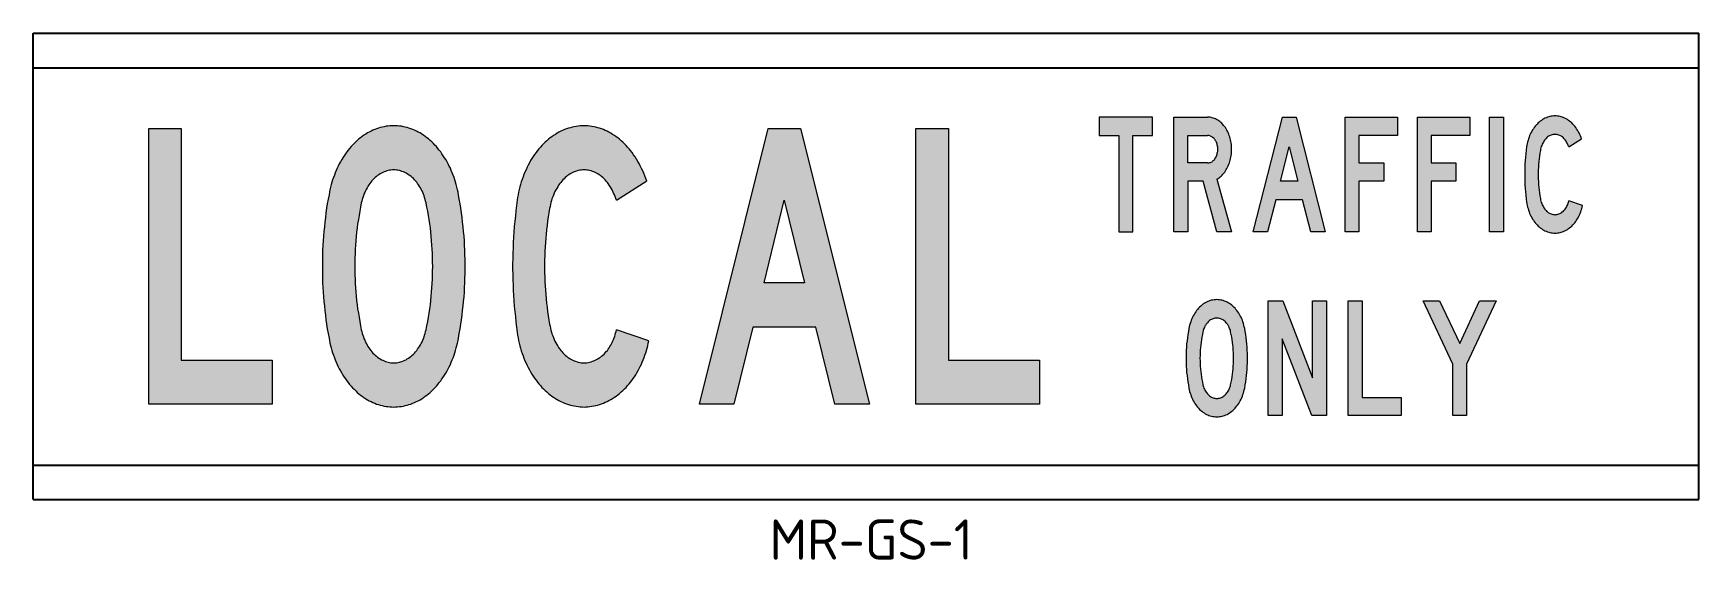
# Model space of a CAD drawing. Extents: x 117 to 262, y -140 to -95.
import ezdxf

# ---------------------------------------------------------------- set-up
doc = ezdxf.new("R2010")
doc.units = 0
doc.header["$LTSCALE"] = 12
doc.header["$MEASUREMENT"] = 0
doc.layers.get('0').update_dxf_attribs({"linetype": 'CONTINUOUS'})
doc.layers.add('L25', color=1, linetype='CONTINUOUS')
doc.layers.add('T50', color=7, linetype='CONTINUOUS')
doc.styles.add('ISO', font='ISO3098B')

msp = doc.modelspace()

# ---------------------------------------------------------------- texts
at = {"layer": 'T50', "style": 'ISO'}
msp.add_text('MR-GS-1', height=3.5, dxfattribs=at).set_placement((180.87, -140.41))

# ---------------------------------------------------------------- hatches: boundary and pattern name
at = {"layer": 'L25'}
h = msp.add_hatch(color=256, dxfattribs=at)
h.paths.add_polyline_path([(237.76, -117.87), (239.2, -117.87), (240.95, -121.58), (242.69, -117.87), (244.13, -117.87), (241.55, -123.38), (241.55, -127.87), (240.34, -127.87), (240.34, -123.38)])
h.paths.add_polyline_path([(231.24, -117.87), (232.46, -117.87), (232.46, -126.28), (235.87, -126.28), (235.87, -127.87), (231.24, -127.87)])
h.paths.add_polyline_path([(224.27, -117.87), (225.56, -117.87), (228.14, -124.57), (228.14, -117.87), (229.35, -117.87), (229.35, -127.87), (228.07, -127.87), (225.49, -121.17), (225.49, -127.87), (224.27, -127.87)])
h.paths.add_polyline_path([(243.56, -101.88), (244.76, -101.88), (244.76, -111.87), (243.56, -111.87)])
h.paths.add_polyline_path([(237.27, -101.88), (241.83, -101.88), (241.83, -103.48), (238.47, -103.48), (238.47, -105.87), (240.63, -105.87), (240.63, -107.47), (238.47, -107.47), (238.47, -111.87), (237.27, -111.87)])
h.paths.add_polyline_path([(230.97, -101.88), (235.54, -101.88), (235.54, -103.48), (232.17, -103.48), (232.17, -105.87), (234.34, -105.87), (234.34, -107.47), (232.17, -107.47), (232.17, -111.87), (230.97, -111.87)])
h.paths.add_polyline_path([(226.86, -107.47), (225.36, -107.47), (226.11, -104.48)], flags=16)
h.paths.add_polyline_path([(222.96, -111.87), (225.51, -101.88), (226.7, -101.88), (229.25, -111.87), (227.98, -111.87), (227.27, -109.08), (224.94, -109.08), (224.23, -111.87)])
h.paths.add_polyline_path([(209.56, -101.88), (209.56, -103.48), (211.28, -103.48), (211.28, -111.87), (212.48, -111.87), (212.48, -103.48), (214.2, -103.48), (214.2, -101.88)])
h.paths.add_polyline_path([(193.61, -102.88), (196.43, -102.88), (196.43, -123.04), (204.36, -123.04), (204.36, -126.87), (193.61, -126.87)])
h.paths.add_polyline_path([(183.91, -116.31), (180.39, -116.31), (182.15, -109.11)], flags=16)
h.paths.add_polyline_path([(174.75, -126.87), (180.75, -102.88), (183.56, -102.88), (189.56, -126.87), (186.56, -126.87), (184.89, -120.16), (179.42, -120.16), (177.75, -126.87)])
h.paths.add_polyline_path([(126.82, -102.88), (129.64, -102.88), (129.64, -123.04), (137.57, -123.04), (137.57, -126.87), (126.82, -126.87)])
h.paths.add_polyline_path([(219.81, -119.37), (219.72, -119.38), (219.64, -119.39), (219.56, -119.41), (219.48, -119.43), (219.4, -119.46), (219.33, -119.5), (219.25, -119.54), (219.18, -119.59), (219.11, -119.65), (219.04, -119.71), (218.98, -119.78), (218.93, -119.85), (218.87, -119.92), (218.81, -120.01), (218.77, -120.09), (218.72, -120.19), (218.68, -120.28), (218.65, -120.37), (218.61, -120.47), (218.59, -120.58), (218.55, -120.8), (218.5, -121.03), (218.47, -121.25), (218.43, -121.49), (218.4, -121.71), (218.38, -121.95), (218.36, -122.18), (218.35, -122.41), (218.35, -122.64), (218.34, -122.88), (218.35, -123.11), (218.35, -123.34), (218.36, -123.57), (218.38, -123.81), (218.4, -124.03), (218.43, -124.27), (218.47, -124.49), (218.5, -124.72), (218.55, -124.95), (218.59, -125.18), (218.61, -125.28), (218.65, -125.37), (218.68, -125.47), (218.72, -125.57), (218.77, -125.66), (218.81, -125.74), (218.87, -125.82), (218.93, -125.9), (218.98, -125.97), (219.04, -126.04), (219.11, -126.1), (219.18, -126.16), (219.25, -126.21), (219.33, -126.25), (219.4, -126.29), (219.48, -126.32), (219.56, -126.34), (219.64, -126.36), (219.72, -126.37), (219.81, -126.37), (219.88, -126.37), (219.96, -126.36), (220.04, -126.34), (220.12, -126.32), (220.2, -126.29), (220.28, -126.25), (220.35, -126.21), (220.42, -126.16), (220.49, -126.1), (220.56, -126.04), (220.62, -125.97), (220.69, -125.9), (220.74, -125.82), (220.79, -125.74), (220.84, -125.66), (220.88, -125.57), (220.92, -125.47), (220.96, -125.37), (220.99, -125.28), (221.01, -125.18), (221.06, -124.95), (221.11, -124.72), (221.14, -124.49), (221.17, -124.27), (221.2, -124.03), (221.22, -123.81), (221.24, -123.57), (221.25, -123.34), (221.26, -123.11), (221.26, -122.88), (221.26, -122.64), (221.25, -122.41), (221.24, -122.18), (221.22, -121.95), (221.2, -121.71), (221.17, -121.49), (221.14, -121.25), (221.11, -121.03), (221.06, -120.8), (221.01, -120.58), (220.99, -120.47), (220.96, -120.37), (220.92, -120.28), (220.88, -120.19), (220.84, -120.09), (220.79, -120.01), (220.74, -119.92), (220.69, -119.85), (220.62, -119.78), (220.56, -119.71), (220.49, -119.65), (220.42, -119.59), (220.35, -119.54), (220.28, -119.5), (220.2, -119.46), (220.12, -119.43), (220.04, -119.41), (219.96, -119.39), (219.88, -119.38)], flags=16)
h.paths.add_polyline_path([(219.81, -117.77), (219.69, -117.78), (219.57, -117.79), (219.46, -117.81), (219.35, -117.83), (219.24, -117.86), (219.12, -117.9), (219.02, -117.94), (218.91, -117.99), (218.8, -118.04), (218.7, -118.11), (218.6, -118.18), (218.5, -118.26), (218.4, -118.34), (218.31, -118.43), (218.22, -118.52), (218.13, -118.62), (218.05, -118.72), (217.97, -118.83), (217.89, -118.94), (217.82, -119.06), (217.75, -119.18), (217.69, -119.31), (217.63, -119.44), (217.57, -119.57), (217.53, -119.7), (217.48, -119.84), (217.44, -119.99), (217.41, -120.13), (217.38, -120.28), (217.33, -120.54), (217.28, -120.82), (217.25, -121.09), (217.21, -121.36), (217.18, -121.63), (217.17, -121.91), (217.15, -122.18), (217.14, -122.46), (217.13, -122.73), (217.13, -123.01), (217.14, -123.29), (217.15, -123.56), (217.17, -123.84), (217.18, -124.11), (217.21, -124.39), (217.25, -124.66), (217.28, -124.94), (217.33, -125.2), (217.38, -125.48), (217.41, -125.62), (217.44, -125.77), (217.48, -125.91), (217.53, -126.04), (217.57, -126.18), (217.63, -126.31), (217.69, -126.44), (217.75, -126.57), (217.82, -126.69), (217.89, -126.81), (217.97, -126.92), (218.05, -127.03), (218.13, -127.13), (218.22, -127.23), (218.31, -127.33), (218.4, -127.41), (218.5, -127.49), (218.6, -127.57), (218.7, -127.64), (218.8, -127.7), (218.91, -127.76), (219.02, -127.81), (219.12, -127.86), (219.24, -127.89), (219.35, -127.92), (219.46, -127.95), (219.57, -127.96), (219.69, -127.97), (219.81, -127.97), (219.92, -127.97), (220.03, -127.96), (220.15, -127.95), (220.26, -127.92), (220.37, -127.89), (220.48, -127.86), (220.59, -127.81), (220.7, -127.76), (220.8, -127.7), (220.91, -127.64), (221.01, -127.57), (221.11, -127.49), (221.2, -127.41), (221.3, -127.33), (221.39, -127.23), (221.47, -127.13), (221.56, -127.03), (221.64, -126.92), (221.71, -126.81), (221.79, -126.69), (221.85, -126.57), (221.92, -126.44), (221.97, -126.31), (222.03, -126.18), (222.08, -126.04), (222.12, -125.91), (222.16, -125.77), (222.2, -125.62), (222.23, -125.48), (222.28, -125.2), (222.32, -124.94), (222.36, -124.66), (222.39, -124.39), (222.42, -124.11), (222.44, -123.84), (222.46, -123.56), (222.47, -123.29), (222.47, -123.01), (222.47, -122.73), (222.47, -122.46), (222.46, -122.18), (222.44, -121.91), (222.42, -121.63), (222.39, -121.36), (222.36, -121.09), (222.32, -120.82), (222.28, -120.54), (222.23, -120.28), (222.2, -120.13), (222.16, -119.99), (222.12, -119.84), (222.08, -119.7), (222.03, -119.57), (221.97, -119.44), (221.92, -119.31), (221.85, -119.18), (221.79, -119.06), (221.71, -118.94), (221.64, -118.83), (221.56, -118.72), (221.47, -118.62), (221.39, -118.52), (221.3, -118.43), (221.2, -118.34), (221.11, -118.26), (221.01, -118.18), (220.91, -118.11), (220.8, -118.04), (220.7, -117.99), (220.59, -117.94), (220.48, -117.9), (220.37, -117.86), (220.26, -117.83), (220.15, -117.81), (220.03, -117.79), (219.92, -117.78)])
h.paths.add_polyline_path([(249.25, -101.77), (249.14, -101.78), (249.03, -101.79), (248.91, -101.8), (248.8, -101.83), (248.7, -101.86), (248.59, -101.89), (248.48, -101.93), (248.37, -101.98), (248.27, -102.04), (248.17, -102.1), (248.07, -102.16), (247.97, -102.23), (247.88, -102.31), (247.78, -102.39), (247.7, -102.48), (247.61, -102.57), (247.53, -102.68), (247.45, -102.78), (247.37, -102.89), (247.29, -103), (247.23, -103.12), (247.16, -103.24), (247.1, -103.37), (247.04, -103.49), (246.99, -103.63), (246.95, -103.77), (246.9, -103.9), (246.86, -104.05), (246.83, -104.19), (246.8, -104.33), (246.78, -104.48), (246.74, -104.77), (246.7, -105.07), (246.68, -105.37), (246.65, -105.67), (246.63, -105.97), (246.62, -106.27), (246.61, -106.57), (246.61, -106.88), (246.61, -107.18), (246.62, -107.48), (246.63, -107.78), (246.65, -108.08), (246.68, -108.38), (246.7, -108.68), (246.74, -108.98), (246.78, -109.27), (246.8, -109.42), (246.83, -109.56), (246.86, -109.71), (246.9, -109.85), (246.95, -109.99), (246.99, -110.12), (247.04, -110.26), (247.1, -110.38), (247.16, -110.51), (247.23, -110.63), (247.29, -110.75), (247.37, -110.86), (247.45, -110.97), (247.53, -111.07), (247.61, -111.18), (247.7, -111.27), (247.78, -111.36), (247.88, -111.44), (247.97, -111.52), (248.07, -111.59), (248.17, -111.65), (248.27, -111.71), (248.37, -111.77), (248.48, -111.82), (248.59, -111.86), (248.7, -111.9), (248.8, -111.93), (248.91, -111.95), (249.03, -111.96), (249.14, -111.97), (249.25, -111.98), (249.36, -111.97), (249.47, -111.96), (249.58, -111.95), (249.69, -111.93), (249.8, -111.9), (249.91, -111.86), (250.01, -111.82), (250.12, -111.77), (250.22, -111.71), (250.33, -111.65), (250.43, -111.59), (250.52, -111.52), (250.62, -111.44), (250.71, -111.36), (250.8, -111.27), (250.89, -111.18), (250.97, -111.07), (251.05, -110.97), (251.13, -110.86), (251.19, -110.75), (251.26, -110.64), (251.33, -110.51), (251.39, -110.39), (251.44, -110.26), (251.49, -110.13), (251.54, -109.99), (251.58, -109.86), (251.61, -109.72), (251.64, -109.57), (250.45, -109.18), (250.42, -109.27), (250.4, -109.37), (250.37, -109.46), (250.33, -109.55), (250.29, -109.64), (250.25, -109.72), (250.2, -109.8), (250.14, -109.88), (250.09, -109.95), (250.02, -110.02), (249.96, -110.09), (249.88, -110.14), (249.81, -110.2), (249.74, -110.24), (249.66, -110.28), (249.58, -110.31), (249.5, -110.34), (249.41, -110.36), (249.33, -110.37), (249.25, -110.38), (249.17, -110.37), (249.08, -110.36), (249, -110.34), (248.92, -110.31), (248.84, -110.28), (248.76, -110.24), (248.69, -110.2), (248.61, -110.14), (248.54, -110.09), (248.48, -110.02), (248.41, -109.95), (248.35, -109.88), (248.29, -109.79), (248.24, -109.7), (248.19, -109.61), (248.13, -109.51), (248.09, -109.41), (248.05, -109.31), (248.03, -109.2), (248, -109.09), (247.98, -108.97), (247.94, -108.73), (247.9, -108.48), (247.87, -108.24), (247.84, -108), (247.82, -107.75), (247.81, -107.5), (247.79, -107.25), (247.79, -107), (247.79, -106.75), (247.79, -106.5), (247.81, -106.25), (247.82, -106), (247.84, -105.75), (247.87, -105.51), (247.9, -105.27), (247.94, -105.02), (247.98, -104.78), (248, -104.66), (248.03, -104.56), (248.05, -104.45), (248.09, -104.34), (248.13, -104.24), (248.19, -104.14), (248.24, -104.05), (248.29, -103.96), (248.35, -103.87), (248.41, -103.8), (248.48, -103.73), (248.54, -103.66), (248.61, -103.61), (248.69, -103.55), (248.76, -103.51), (248.84, -103.47), (248.92, -103.44), (249, -103.41), (249.08, -103.39), (249.17, -103.38), (249.25, -103.38), (249.33, -103.38), (249.41, -103.39), (249.5, -103.41), (249.58, -103.44), (249.66, -103.47), (249.74, -103.51), (249.81, -103.55), (249.88, -103.61), (249.96, -103.66), (250.02, -103.73), (250.09, -103.8), (250.14, -103.87), (250.21, -103.97), (250.26, -104.06), (250.32, -104.16), (250.37, -104.26), (250.41, -104.36), (250.45, -104.48), (251.57, -103.78), (251.52, -103.64), (251.47, -103.51), (251.4, -103.38), (251.34, -103.25), (251.27, -103.13), (251.21, -103.01), (251.13, -102.89), (251.05, -102.78), (250.97, -102.68), (250.89, -102.57), (250.8, -102.48), (250.71, -102.39), (250.62, -102.31), (250.52, -102.23), (250.43, -102.16), (250.33, -102.1), (250.22, -102.04), (250.12, -101.98), (250.01, -101.93), (249.91, -101.89), (249.8, -101.86), (249.69, -101.83), (249.58, -101.8), (249.47, -101.79), (249.36, -101.78)])
h.paths.add_polyline_path([(218.99, -105.87), (217.27, -105.87), (217.27, -103.48), (218.99, -103.48), (219.06, -103.48), (219.12, -103.49), (219.19, -103.51), (219.26, -103.53), (219.32, -103.56), (219.39, -103.59), (219.44, -103.64), (219.5, -103.68), (219.56, -103.73), (219.61, -103.8), (219.65, -103.86), (219.7, -103.93), (219.74, -104), (219.77, -104.07), (219.81, -104.15), (219.83, -104.24), (219.85, -104.32), (219.87, -104.41), (219.88, -104.49), (219.89, -104.58), (219.89, -104.68), (219.89, -104.77), (219.88, -104.86), (219.87, -104.94), (219.85, -105.03), (219.83, -105.11), (219.81, -105.2), (219.77, -105.28), (219.74, -105.35), (219.7, -105.42), (219.65, -105.49), (219.61, -105.56), (219.56, -105.62), (219.5, -105.67), (219.44, -105.71), (219.39, -105.76), (219.32, -105.79), (219.26, -105.82), (219.19, -105.84), (219.12, -105.86), (219.06, -105.87)], flags=16)
h.paths.add_polyline_path([(219.82, -107.28), (221.09, -111.87), (219.82, -111.87), (218.62, -107.47), (217.27, -107.47), (217.27, -111.87), (216.07, -111.87), (216.07, -101.88), (218.99, -101.88), (219.1, -101.88), (219.2, -101.89), (219.3, -101.9), (219.4, -101.93), (219.5, -101.96), (219.6, -102), (219.7, -102.04), (219.79, -102.09), (219.89, -102.14), (219.98, -102.2), (220.07, -102.27), (220.16, -102.34), (220.24, -102.42), (220.33, -102.51), (220.4, -102.6), (220.48, -102.69), (220.55, -102.79), (220.62, -102.89), (220.68, -103.01), (220.74, -103.11), (220.79, -103.23), (220.84, -103.35), (220.89, -103.48), (220.94, -103.6), (220.97, -103.73), (221, -103.86), (221.03, -103.99), (221.05, -104.13), (221.07, -104.27), (221.08, -104.4), (221.09, -104.54), (221.09, -104.68), (221.09, -104.81), (221.08, -104.95), (221.07, -105.08), (221.05, -105.22), (221.03, -105.36), (221, -105.49), (220.97, -105.62), (220.94, -105.74), (220.9, -105.87), (220.85, -105.99), (220.8, -106.11), (220.74, -106.23), (220.69, -106.34), (220.62, -106.45), (220.55, -106.55), (220.49, -106.66), (220.41, -106.75), (220.34, -106.84), (220.26, -106.93), (220.17, -107.01), (220.09, -107.08), (220, -107.16), (219.91, -107.22)])
h.paths.add_polyline_path([(164.71, -102.64), (164.54, -102.64), (164.36, -102.65), (164.19, -102.67), (164.02, -102.69), (163.85, -102.72), (163.69, -102.76), (163.52, -102.8), (163.35, -102.85), (163.18, -102.9), (163.02, -102.97), (162.85, -103.03), (162.69, -103.11), (162.53, -103.19), (162.37, -103.28), (162.22, -103.38), (162.06, -103.48), (161.91, -103.59), (161.76, -103.69), (161.61, -103.81), (161.47, -103.94), (161.33, -104.07), (161.18, -104.2), (161.05, -104.34), (160.91, -104.49), (160.78, -104.64), (160.66, -104.79), (160.53, -104.96), (160.41, -105.14), (160.29, -105.31), (160.17, -105.49), (160.06, -105.67), (159.95, -105.86), (159.85, -106.05), (159.75, -106.25), (159.66, -106.46), (159.57, -106.66), (159.48, -106.87), (159.4, -107.08), (159.33, -107.3), (159.25, -107.52), (159.18, -107.74), (159.13, -107.96), (159.07, -108.19), (159.01, -108.42), (158.97, -108.65), (158.93, -108.88), (158.89, -109.11), (158.83, -109.57), (158.78, -110.03), (158.73, -110.49), (158.68, -110.95), (158.63, -111.41), (158.6, -111.87), (158.57, -112.33), (158.54, -112.79), (158.53, -113.25), (158.51, -113.72), (158.5, -114.18), (158.49, -114.64), (158.49, -115.1), (158.5, -115.57), (158.51, -116.04), (158.53, -116.5), (158.54, -116.96), (158.57, -117.42), (158.6, -117.88), (158.63, -118.35), (158.68, -118.81), (158.73, -119.27), (158.78, -119.72), (158.83, -120.18), (158.89, -120.63), (158.93, -120.87), (158.97, -121.1), (159.01, -121.33), (159.07, -121.56), (159.13, -121.79), (159.18, -122.01), (159.25, -122.23), (159.33, -122.45), (159.4, -122.67), (159.48, -122.88), (159.57, -123.09), (159.66, -123.29), (159.75, -123.5), (159.85, -123.69), (159.95, -123.89), (160.06, -124.07), (160.17, -124.26), (160.29, -124.44), (160.41, -124.62), (160.53, -124.79), (160.66, -124.95), (160.78, -125.11), (160.91, -125.26), (161.05, -125.41), (161.18, -125.55), (161.33, -125.68), (161.47, -125.81), (161.61, -125.94), (161.76, -126.06), (161.91, -126.17), (162.06, -126.27), (162.22, -126.37), (162.37, -126.47), (162.53, -126.55), (162.69, -126.64), (162.85, -126.71), (163.02, -126.78), (163.18, -126.84), (163.35, -126.9), (163.52, -126.95), (163.69, -126.99), (163.85, -127.03), (164.02, -127.06), (164.19, -127.08), (164.36, -127.1), (164.54, -127.11), (164.71, -127.12), (164.88, -127.11), (165.05, -127.1), (165.22, -127.08), (165.39, -127.06), (165.56, -127.03), (165.73, -126.99), (165.9, -126.95), (166.07, -126.9), (166.23, -126.84), (166.4, -126.78), (166.56, -126.71), (166.72, -126.64), (166.88, -126.55), (167.04, -126.47), (167.2, -126.37), (167.35, -126.27), (167.51, -126.17), (167.66, -126.06), (167.8, -125.94), (167.95, -125.81), (168.09, -125.68), (168.23, -125.55), (168.37, -125.41), (168.5, -125.26), (168.63, -125.11), (168.76, -124.95), (168.88, -124.8), (169, -124.64), (169.11, -124.48), (169.22, -124.31), (169.32, -124.14), (169.42, -123.95), (169.52, -123.78), (169.61, -123.59), (169.7, -123.4), (169.78, -123.21), (169.86, -123.02), (169.94, -122.82), (170.01, -122.62), (170.08, -122.41), (170.14, -122.21), (170.2, -122), (170.26, -121.79), (170.3, -121.57), (170.35, -121.35), (167.53, -120.4), (167.5, -120.54), (167.46, -120.68), (167.42, -120.83), (167.38, -120.96), (167.34, -121.1), (167.29, -121.24), (167.23, -121.37), (167.17, -121.49), (167.11, -121.62), (167.04, -121.74), (166.97, -121.85), (166.9, -121.97), (166.82, -122.08), (166.74, -122.19), (166.64, -122.3), (166.54, -122.41), (166.45, -122.51), (166.34, -122.6), (166.24, -122.69), (166.13, -122.77), (166.02, -122.85), (165.91, -122.93), (165.79, -122.99), (165.68, -123.05), (165.56, -123.1), (165.44, -123.14), (165.32, -123.18), (165.2, -123.22), (165.08, -123.24), (164.95, -123.26), (164.83, -123.27), (164.71, -123.27), (164.58, -123.27), (164.46, -123.26), (164.34, -123.24), (164.21, -123.22), (164.1, -123.18), (163.98, -123.14), (163.86, -123.1), (163.74, -123.05), (163.62, -122.99), (163.51, -122.93), (163.4, -122.85), (163.28, -122.77), (163.18, -122.69), (163.07, -122.6), (162.97, -122.51), (162.87, -122.41), (162.77, -122.3), (162.68, -122.19), (162.59, -122.08), (162.5, -121.95), (162.42, -121.81), (162.33, -121.67), (162.25, -121.53), (162.18, -121.38), (162.11, -121.24), (162.04, -121.08), (161.98, -120.92), (161.92, -120.76), (161.87, -120.59), (161.82, -120.43), (161.78, -120.26), (161.75, -120.09), (161.71, -119.91), (161.65, -119.55), (161.59, -119.18), (161.54, -118.81), (161.49, -118.44), (161.45, -118.07), (161.41, -117.69), (161.38, -117.32), (161.35, -116.94), (161.33, -116.57), (161.3, -116.19), (161.29, -115.82), (161.28, -115.44), (161.27, -115.06), (161.27, -114.68), (161.28, -114.31), (161.29, -113.93), (161.3, -113.55), (161.33, -113.18), (161.35, -112.8), (161.38, -112.43), (161.41, -112.06), (161.45, -111.69), (161.49, -111.31), (161.54, -110.94), (161.59, -110.57), (161.65, -110.2), (161.71, -109.84), (161.75, -109.66), (161.78, -109.49), (161.82, -109.32), (161.87, -109.15), (161.92, -108.99), (161.98, -108.83), (162.04, -108.67), (162.11, -108.51), (162.18, -108.37), (162.25, -108.22), (162.33, -108.08), (162.42, -107.94), (162.5, -107.8), (162.59, -107.67), (162.68, -107.56), (162.77, -107.45), (162.87, -107.34), (162.97, -107.24), (163.07, -107.14), (163.18, -107.05), (163.28, -106.97), (163.4, -106.9), (163.51, -106.83), (163.62, -106.76), (163.74, -106.7), (163.86, -106.65), (163.98, -106.61), (164.1, -106.57), (164.21, -106.53), (164.34, -106.51), (164.46, -106.49), (164.58, -106.48), (164.71, -106.47), (164.83, -106.48), (164.95, -106.49), (165.08, -106.51), (165.2, -106.53), (165.32, -106.57), (165.44, -106.61), (165.56, -106.65), (165.68, -106.7), (165.79, -106.76), (165.91, -106.83), (166.02, -106.9), (166.13, -106.97), (166.24, -107.05), (166.34, -107.14), (166.45, -107.24), (166.54, -107.34), (166.64, -107.45), (166.74, -107.56), (166.82, -107.67), (166.91, -107.8), (167, -107.93), (167.08, -108.07), (167.15, -108.21), (167.22, -108.35), (167.29, -108.5), (167.36, -108.65), (167.42, -108.8), (167.47, -108.96), (167.53, -109.11), (170.17, -107.43), (170.09, -107.21), (170.01, -106.99), (169.91, -106.76), (169.82, -106.55), (169.72, -106.34), (169.61, -106.13), (169.5, -105.92), (169.39, -105.73), (169.27, -105.53), (169.15, -105.34), (169.02, -105.15), (168.89, -104.97), (168.76, -104.79), (168.63, -104.64), (168.5, -104.49), (168.37, -104.34), (168.23, -104.2), (168.09, -104.07), (167.95, -103.94), (167.8, -103.81), (167.66, -103.69), (167.51, -103.59), (167.35, -103.48), (167.2, -103.38), (167.04, -103.28), (166.88, -103.19), (166.72, -103.11), (166.56, -103.03), (166.4, -102.97), (166.23, -102.9), (166.07, -102.85), (165.9, -102.8), (165.73, -102.76), (165.56, -102.72), (165.39, -102.69), (165.22, -102.67), (165.05, -102.65), (164.88, -102.64)])
h.paths.add_polyline_path([(148.14, -106.47), (148.02, -106.48), (147.9, -106.49), (147.78, -106.51), (147.65, -106.53), (147.54, -106.57), (147.42, -106.6), (147.3, -106.65), (147.18, -106.7), (147.07, -106.76), (146.96, -106.82), (146.85, -106.89), (146.74, -106.97), (146.63, -107.05), (146.53, -107.14), (146.43, -107.23), (146.33, -107.33), (146.24, -107.43), (146.15, -107.55), (146.06, -107.66), (145.97, -107.78), (145.89, -107.91), (145.82, -108.04), (145.75, -108.17), (145.68, -108.3), (145.62, -108.44), (145.55, -108.59), (145.5, -108.74), (145.45, -108.89), (145.4, -109.04), (145.36, -109.2), (145.32, -109.35), (145.25, -109.72), (145.18, -110.07), (145.12, -110.44), (145.06, -110.8), (145, -111.17), (144.96, -111.53), (144.91, -111.9), (144.87, -112.27), (144.84, -112.64), (144.81, -113.02), (144.79, -113.38), (144.77, -113.76), (144.76, -114.13), (144.75, -114.5), (144.75, -114.88), (144.75, -115.25), (144.76, -115.62), (144.77, -116), (144.79, -116.36), (144.81, -116.74), (144.84, -117.11), (144.87, -117.48), (144.91, -117.85), (144.96, -118.22), (145, -118.58), (145.06, -118.95), (145.12, -119.31), (145.18, -119.67), (145.25, -120.04), (145.32, -120.4), (145.36, -120.55), (145.4, -120.71), (145.45, -120.86), (145.5, -121.01), (145.55, -121.16), (145.62, -121.3), (145.68, -121.45), (145.75, -121.58), (145.82, -121.72), (145.89, -121.84), (145.97, -121.97), (146.06, -122.09), (146.15, -122.21), (146.24, -122.31), (146.33, -122.42), (146.43, -122.52), (146.53, -122.62), (146.63, -122.7), (146.74, -122.79), (146.85, -122.86), (146.96, -122.93), (147.07, -123), (147.18, -123.05), (147.3, -123.1), (147.42, -123.15), (147.54, -123.18), (147.65, -123.22), (147.78, -123.24), (147.9, -123.26), (148.02, -123.27), (148.14, -123.27), (148.26, -123.27), (148.39, -123.26), (148.51, -123.24), (148.63, -123.22), (148.74, -123.18), (148.86, -123.15), (148.98, -123.1), (149.1, -123.05), (149.21, -123), (149.32, -122.93), (149.44, -122.86), (149.55, -122.79), (149.65, -122.7), (149.75, -122.62), (149.85, -122.52), (149.95, -122.42), (150.04, -122.31), (150.14, -122.21), (150.22, -122.09), (150.31, -121.97), (150.39, -121.84), (150.46, -121.72), (150.54, -121.58), (150.61, -121.45), (150.67, -121.3), (150.73, -121.16), (150.78, -121.01), (150.83, -120.86), (150.89, -120.71), (150.92, -120.55), (150.96, -120.4), (151.03, -120.04), (151.11, -119.67), (151.17, -119.31), (151.23, -118.95), (151.28, -118.58), (151.33, -118.22), (151.37, -117.85), (151.41, -117.48), (151.44, -117.11), (151.47, -116.74), (151.49, -116.36), (151.52, -116), (151.53, -115.62), (151.53, -115.25), (151.54, -114.88), (151.53, -114.5), (151.53, -114.13), (151.52, -113.76), (151.49, -113.38), (151.47, -113.02), (151.44, -112.64), (151.41, -112.27), (151.37, -111.9), (151.33, -111.53), (151.28, -111.17), (151.23, -110.8), (151.17, -110.44), (151.11, -110.07), (151.03, -109.72), (150.96, -109.35), (150.92, -109.2), (150.89, -109.04), (150.83, -108.89), (150.78, -108.74), (150.73, -108.59), (150.67, -108.44), (150.61, -108.3), (150.54, -108.17), (150.46, -108.04), (150.39, -107.91), (150.31, -107.78), (150.22, -107.66), (150.14, -107.55), (150.04, -107.43), (149.95, -107.33), (149.85, -107.23), (149.75, -107.14), (149.65, -107.05), (149.55, -106.97), (149.44, -106.89), (149.32, -106.82), (149.21, -106.76), (149.1, -106.7), (148.98, -106.65), (148.86, -106.6), (148.74, -106.57), (148.63, -106.53), (148.51, -106.51), (148.39, -106.49), (148.26, -106.48)], flags=16)
h.paths.add_polyline_path([(148.14, -102.64), (147.97, -102.64), (147.81, -102.65), (147.64, -102.67), (147.47, -102.68), (147.31, -102.72), (147.14, -102.75), (146.97, -102.79), (146.81, -102.84), (146.65, -102.89), (146.49, -102.96), (146.33, -103.02), (146.17, -103.1), (146.01, -103.18), (145.86, -103.26), (145.7, -103.36), (145.55, -103.45), (145.4, -103.56), (145.25, -103.67), (145.11, -103.78), (144.97, -103.91), (144.83, -104.03), (144.69, -104.17), (144.56, -104.31), (144.43, -104.45), (144.3, -104.6), (144.17, -104.75), (144.06, -104.91), (143.94, -105.07), (143.82, -105.24), (143.71, -105.41), (143.61, -105.58), (143.5, -105.77), (143.4, -105.95), (143.31, -106.14), (143.22, -106.33), (143.13, -106.53), (143.05, -106.72), (142.97, -106.93), (142.9, -107.13), (142.82, -107.34), (142.76, -107.55), (142.7, -107.76), (142.64, -107.98), (142.59, -108.2), (142.55, -108.42), (142.51, -108.64), (142.43, -109.03), (142.36, -109.43), (142.3, -109.82), (142.24, -110.22), (142.19, -110.62), (142.14, -111.03), (142.1, -111.43), (142.06, -111.83), (142.03, -112.24), (142, -112.64), (141.97, -113.04), (141.95, -113.45), (141.94, -113.86), (141.93, -114.26), (141.93, -114.67), (141.93, -115.08), (141.93, -115.48), (141.94, -115.89), (141.95, -116.3), (141.97, -116.71), (142, -117.11), (142.03, -117.52), (142.06, -117.92), (142.1, -118.32), (142.14, -118.73), (142.19, -119.12), (142.24, -119.53), (142.3, -119.92), (142.36, -120.32), (142.43, -120.72), (142.51, -121.12), (142.55, -121.34), (142.59, -121.55), (142.64, -121.77), (142.7, -121.98), (142.76, -122.2), (142.82, -122.41), (142.9, -122.62), (142.97, -122.83), (143.05, -123.02), (143.13, -123.22), (143.22, -123.42), (143.31, -123.61), (143.4, -123.8), (143.5, -123.98), (143.61, -124.16), (143.71, -124.34), (143.82, -124.51), (143.94, -124.68), (144.06, -124.84), (144.17, -125), (144.3, -125.15), (144.43, -125.3), (144.56, -125.44), (144.69, -125.58), (144.83, -125.71), (144.97, -125.85), (145.11, -125.96), (145.25, -126.08), (145.4, -126.19), (145.55, -126.29), (145.7, -126.4), (145.86, -126.49), (146.01, -126.57), (146.17, -126.65), (146.33, -126.73), (146.49, -126.79), (146.65, -126.86), (146.81, -126.91), (146.97, -126.96), (147.14, -127), (147.31, -127.04), (147.47, -127.07), (147.64, -127.09), (147.81, -127.11), (147.97, -127.11), (148.14, -127.12), (148.31, -127.11), (148.48, -127.11), (148.64, -127.09), (148.81, -127.07), (148.98, -127.04), (149.14, -127), (149.31, -126.96), (149.47, -126.91), (149.64, -126.86), (149.8, -126.79), (149.96, -126.73), (150.12, -126.65), (150.27, -126.57), (150.43, -126.49), (150.58, -126.4), (150.73, -126.29), (150.88, -126.19), (151.03, -126.08), (151.17, -125.96), (151.32, -125.85), (151.45, -125.71), (151.59, -125.58), (151.73, -125.44), (151.86, -125.3), (151.98, -125.15), (152.11, -125), (152.23, -124.84), (152.34, -124.68), (152.46, -124.51), (152.57, -124.34), (152.68, -124.16), (152.78, -123.98), (152.88, -123.8), (152.97, -123.61), (153.07, -123.42), (153.15, -123.22), (153.24, -123.02), (153.31, -122.83), (153.39, -122.62), (153.46, -122.41), (153.52, -122.2), (153.58, -121.98), (153.64, -121.77), (153.69, -121.55), (153.74, -121.34), (153.78, -121.12), (153.85, -120.72), (153.92, -120.32), (153.98, -119.92), (154.04, -119.53), (154.09, -119.12), (154.14, -118.73), (154.18, -118.32), (154.22, -117.92), (154.26, -117.52), (154.29, -117.11), (154.31, -116.71), (154.33, -116.3), (154.34, -115.89), (154.35, -115.48), (154.36, -115.08), (154.36, -114.67), (154.35, -114.26), (154.34, -113.86), (154.33, -113.45), (154.31, -113.04), (154.29, -112.64), (154.26, -112.24), (154.22, -111.83), (154.18, -111.43), (154.14, -111.03), (154.09, -110.62), (154.04, -110.22), (153.98, -109.82), (153.92, -109.43), (153.85, -109.03), (153.78, -108.64), (153.74, -108.42), (153.69, -108.2), (153.64, -107.98), (153.58, -107.76), (153.52, -107.55), (153.46, -107.34), (153.39, -107.13), (153.31, -106.93), (153.24, -106.72), (153.15, -106.53), (153.07, -106.33), (152.97, -106.14), (152.88, -105.95), (152.78, -105.77), (152.68, -105.58), (152.57, -105.41), (152.46, -105.24), (152.34, -105.07), (152.23, -104.91), (152.11, -104.75), (151.98, -104.6), (151.86, -104.45), (151.73, -104.31), (151.59, -104.17), (151.45, -104.03), (151.32, -103.91), (151.17, -103.78), (151.03, -103.67), (150.88, -103.56), (150.73, -103.45), (150.58, -103.36), (150.43, -103.26), (150.27, -103.18), (150.12, -103.1), (149.96, -103.02), (149.8, -102.96), (149.64, -102.89), (149.47, -102.84), (149.31, -102.79), (149.14, -102.75), (148.98, -102.72), (148.81, -102.68), (148.64, -102.67), (148.48, -102.65), (148.31, -102.64)])

# ---------------------------------------------------------------- linework, layer by layer
at = {"color": 1, "lineweight": 0}
for points in [[(126.82, -102.88), (129.64, -102.88), (129.64, -123.04), (137.57, -123.04), (137.57, -126.87), (126.82, -126.87), (126.82, -102.88), (126.82, -102.88)], [(148.14, -102.64), (147.97, -102.64), (147.81, -102.65), (147.64, -102.67), (147.47, -102.68), (147.31, -102.72), (147.14, -102.75), (146.97, -102.79), (146.81, -102.84), (146.65, -102.89), (146.49, -102.96), (146.33, -103.02), (146.17, -103.1), (146.01, -103.18), (145.86, -103.26), (145.7, -103.36), (145.55, -103.45), (145.4, -103.56), (145.25, -103.67), (145.11, -103.78), (144.97, -103.91), (144.83, -104.03), (144.69, -104.17), (144.56, -104.31), (144.43, -104.45), (144.3, -104.6), (144.17, -104.75), (144.06, -104.91), (143.94, -105.07), (143.82, -105.24), (143.71, -105.41), (143.61, -105.58), (143.5, -105.77), (143.4, -105.95), (143.31, -106.14), (143.22, -106.33), (143.13, -106.53), (143.05, -106.72), (142.97, -106.93), (142.9, -107.13), (142.82, -107.34), (142.76, -107.55), (142.7, -107.76), (142.64, -107.98), (142.59, -108.2), (142.55, -108.42), (142.51, -108.64)], [(153.78, -108.64), (153.74, -108.42), (153.69, -108.2), (153.64, -107.98), (153.58, -107.76), (153.52, -107.55), (153.46, -107.34), (153.39, -107.13), (153.31, -106.93), (153.24, -106.72), (153.15, -106.53), (153.07, -106.33), (152.97, -106.14), (152.88, -105.95), (152.78, -105.77), (152.68, -105.58), (152.57, -105.41), (152.46, -105.24), (152.34, -105.07), (152.23, -104.91), (152.11, -104.75), (151.98, -104.6), (151.86, -104.45), (151.73, -104.31), (151.59, -104.17), (151.45, -104.03), (151.32, -103.91), (151.17, -103.78), (151.03, -103.67), (150.88, -103.56), (150.73, -103.45), (150.58, -103.36), (150.43, -103.26), (150.27, -103.18), (150.12, -103.1), (149.96, -103.02), (149.8, -102.96), (149.64, -102.89), (149.47, -102.84), (149.31, -102.79), (149.14, -102.75), (148.98, -102.72), (148.81, -102.68), (148.64, -102.67), (148.48, -102.65), (148.31, -102.64), (148.14, -102.64)], [(164.71, -102.64), (164.54, -102.64), (164.36, -102.65), (164.19, -102.67), (164.02, -102.69), (163.85, -102.72), (163.69, -102.76), (163.52, -102.8), (163.35, -102.85), (163.18, -102.9), (163.02, -102.97), (162.85, -103.03), (162.69, -103.11), (162.53, -103.19), (162.37, -103.28), (162.22, -103.38), (162.06, -103.48), (161.91, -103.59), (161.76, -103.69), (161.61, -103.81), (161.47, -103.94), (161.33, -104.07), (161.18, -104.2), (161.05, -104.34), (160.91, -104.49), (160.78, -104.64), (160.66, -104.79), (160.53, -104.96), (160.41, -105.14), (160.29, -105.31), (160.17, -105.49), (160.06, -105.67), (159.95, -105.86), (159.85, -106.05), (159.75, -106.25), (159.66, -106.46), (159.57, -106.66), (159.48, -106.87), (159.4, -107.08), (159.33, -107.3), (159.25, -107.52), (159.18, -107.74), (159.13, -107.96), (159.07, -108.19), (159.01, -108.42), (158.97, -108.65), (158.93, -108.88), (158.89, -109.11), (158.83, -109.57), (158.78, -110.03), (158.73, -110.49), (158.68, -110.95), (158.63, -111.41), (158.6, -111.87), (158.57, -112.33), (158.54, -112.79), (158.53, -113.25), (158.51, -113.72), (158.5, -114.18), (158.49, -114.64), (158.49, -115.1), (158.5, -115.57), (158.51, -116.04), (158.53, -116.5), (158.54, -116.96), (158.57, -117.42), (158.6, -117.88), (158.63, -118.35), (158.68, -118.81), (158.73, -119.27), (158.78, -119.72), (158.83, -120.18), (158.89, -120.63), (158.93, -120.87), (158.97, -121.1), (159.01, -121.33), (159.07, -121.56), (159.13, -121.79), (159.18, -122.01), (159.25, -122.23), (159.33, -122.45), (159.4, -122.67), (159.48, -122.88), (159.57, -123.09), (159.66, -123.29), (159.75, -123.5), (159.85, -123.69), (159.95, -123.89), (160.06, -124.07), (160.17, -124.26), (160.29, -124.44), (160.41, -124.62), (160.53, -124.79), (160.66, -124.95), (160.78, -125.11), (160.91, -125.26), (161.05, -125.41), (161.18, -125.55), (161.33, -125.68), (161.47, -125.81), (161.61, -125.94), (161.76, -126.06), (161.91, -126.17), (162.06, -126.27), (162.22, -126.37), (162.37, -126.47), (162.53, -126.55), (162.69, -126.64), (162.85, -126.71), (163.02, -126.78), (163.18, -126.84), (163.35, -126.9), (163.52, -126.95), (163.69, -126.99), (163.85, -127.03), (164.02, -127.06), (164.19, -127.08), (164.36, -127.1), (164.54, -127.11), (164.71, -127.12), (164.88, -127.11), (165.05, -127.1), (165.22, -127.08), (165.39, -127.06), (165.56, -127.03), (165.73, -126.99), (165.9, -126.95), (166.07, -126.9), (166.23, -126.84), (166.4, -126.78), (166.56, -126.71), (166.72, -126.64), (166.88, -126.55), (167.04, -126.47), (167.2, -126.37), (167.35, -126.27), (167.51, -126.17), (167.66, -126.06), (167.8, -125.94), (167.95, -125.81), (168.09, -125.68), (168.23, -125.55), (168.37, -125.41), (168.5, -125.26), (168.63, -125.11), (168.76, -124.95), (168.88, -124.8), (169, -124.64), (169.11, -124.48), (169.22, -124.31), (169.32, -124.14), (169.42, -123.95), (169.52, -123.78), (169.61, -123.59), (169.7, -123.4), (169.78, -123.21), (169.86, -123.02), (169.94, -122.82), (170.01, -122.62), (170.08, -122.41), (170.14, -122.21), (170.2, -122), (170.26, -121.79), (170.3, -121.57), (170.35, -121.35), (167.53, -120.4)], [(168.76, -104.79), (168.63, -104.64), (168.5, -104.49), (168.37, -104.34), (168.23, -104.2), (168.09, -104.07), (167.95, -103.94), (167.8, -103.81), (167.66, -103.69), (167.51, -103.59), (167.35, -103.48), (167.2, -103.38), (167.04, -103.28), (166.88, -103.19), (166.72, -103.11), (166.56, -103.03), (166.4, -102.97), (166.23, -102.9), (166.07, -102.85), (165.9, -102.8), (165.73, -102.76), (165.56, -102.72), (165.39, -102.69), (165.22, -102.67), (165.05, -102.65), (164.88, -102.64), (164.71, -102.64)], [(174.75, -126.87), (180.75, -102.88), (183.56, -102.88), (189.56, -126.87), (186.56, -126.87), (184.89, -120.16), (179.42, -120.16), (177.75, -126.87), (174.75, -126.87), (174.75, -126.87)], [(193.61, -102.88), (196.43, -102.88), (196.43, -123.04), (204.36, -123.04), (204.36, -126.87), (193.61, -126.87), (193.61, -102.88), (193.61, -102.88)], [(209.56, -101.88), (209.56, -103.48), (211.28, -103.48), (211.28, -111.87), (212.48, -111.87), (212.48, -103.48), (214.2, -103.48), (214.2, -101.88), (209.56, -101.88), (209.56, -101.88)], [(219.82, -107.28), (221.09, -111.87), (219.82, -111.87), (218.62, -107.47), (217.27, -107.47), (217.27, -111.87), (216.07, -111.87), (216.07, -101.88)], [(216.07, -101.88), (218.99, -101.88)], [(221.09, -104.68), (221.09, -104.54), (221.08, -104.4), (221.07, -104.27), (221.05, -104.13), (221.03, -103.99), (221, -103.86), (220.97, -103.73), (220.94, -103.6), (220.89, -103.48), (220.84, -103.35), (220.79, -103.23), (220.74, -103.11), (220.68, -103.01), (220.62, -102.89), (220.55, -102.79), (220.48, -102.69), (220.4, -102.6), (220.33, -102.51), (220.24, -102.42), (220.16, -102.34), (220.07, -102.27), (219.98, -102.2), (219.89, -102.14), (219.79, -102.09), (219.7, -102.04), (219.6, -102), (219.5, -101.96), (219.4, -101.93), (219.3, -101.9), (219.2, -101.89), (219.1, -101.88), (218.99, -101.88)], [(222.96, -111.87), (225.51, -101.88), (226.7, -101.88), (229.25, -111.87), (227.98, -111.87), (227.27, -109.08), (224.94, -109.08), (224.23, -111.87), (222.96, -111.87), (222.96, -111.87)], [(230.97, -101.88), (235.54, -101.88), (235.54, -103.48), (232.17, -103.48), (232.17, -105.87), (234.34, -105.87), (234.34, -107.47), (232.17, -107.47), (232.17, -111.87), (230.97, -111.87), (230.97, -101.88), (230.97, -101.88)], [(237.27, -101.88), (241.83, -101.88), (241.83, -103.48), (238.47, -103.48), (238.47, -105.87), (240.63, -105.87), (240.63, -107.47), (238.47, -107.47), (238.47, -111.87), (237.27, -111.87), (237.27, -101.88), (237.27, -101.88)], [(243.56, -101.88), (244.76, -101.88), (244.76, -111.87), (243.56, -111.87), (243.56, -101.88), (243.56, -101.88)], [(249.25, -101.77), (249.14, -101.78), (249.03, -101.79), (248.91, -101.8), (248.8, -101.83), (248.7, -101.86), (248.59, -101.89), (248.48, -101.93), (248.37, -101.98), (248.27, -102.04), (248.17, -102.1), (248.07, -102.16), (247.97, -102.23), (247.88, -102.31), (247.78, -102.39), (247.7, -102.48), (247.61, -102.57), (247.53, -102.68), (247.45, -102.78), (247.37, -102.89), (247.29, -103), (247.23, -103.12), (247.16, -103.24), (247.1, -103.37), (247.04, -103.49), (246.99, -103.63), (246.95, -103.77), (246.9, -103.9), (246.86, -104.05), (246.83, -104.19), (246.8, -104.33), (246.78, -104.48), (246.74, -104.77), (246.7, -105.07), (246.68, -105.37), (246.65, -105.67), (246.63, -105.97), (246.62, -106.27), (246.61, -106.57), (246.61, -106.88), (246.61, -107.18), (246.62, -107.48), (246.63, -107.78), (246.65, -108.08), (246.68, -108.38), (246.7, -108.68), (246.74, -108.98), (246.78, -109.27), (246.8, -109.42), (246.83, -109.56), (246.86, -109.71), (246.9, -109.85), (246.95, -109.99), (246.99, -110.12), (247.04, -110.26), (247.1, -110.38), (247.16, -110.51), (247.23, -110.63), (247.29, -110.75), (247.37, -110.86), (247.45, -110.97), (247.53, -111.07), (247.61, -111.18), (247.7, -111.27), (247.78, -111.36), (247.88, -111.44), (247.97, -111.52), (248.07, -111.59), (248.17, -111.65), (248.27, -111.71), (248.37, -111.77), (248.48, -111.82), (248.59, -111.86), (248.7, -111.9), (248.8, -111.93), (248.91, -111.95), (249.03, -111.96), (249.14, -111.97), (249.25, -111.98), (249.36, -111.97), (249.47, -111.96), (249.58, -111.95), (249.69, -111.93), (249.8, -111.9), (249.91, -111.86), (250.01, -111.82), (250.12, -111.77), (250.22, -111.71), (250.33, -111.65), (250.43, -111.59), (250.52, -111.52), (250.62, -111.44), (250.71, -111.36), (250.8, -111.27), (250.89, -111.18), (250.97, -111.07), (251.05, -110.97), (251.13, -110.86), (251.19, -110.75), (251.26, -110.64), (251.33, -110.51), (251.39, -110.39), (251.44, -110.26), (251.49, -110.13), (251.54, -109.99), (251.58, -109.86), (251.61, -109.72), (251.64, -109.57), (250.45, -109.18)], [(250.97, -102.68), (250.89, -102.57), (250.8, -102.48), (250.71, -102.39), (250.62, -102.31), (250.52, -102.23), (250.43, -102.16), (250.33, -102.1), (250.22, -102.04), (250.12, -101.98), (250.01, -101.93), (249.91, -101.89), (249.8, -101.86), (249.69, -101.83), (249.58, -101.8), (249.47, -101.79), (249.36, -101.78), (249.25, -101.77)], [(251.57, -103.78), (251.52, -103.64), (251.47, -103.51), (251.4, -103.38), (251.34, -103.25), (251.27, -103.13), (251.21, -103.01), (251.13, -102.89), (251.05, -102.78), (250.97, -102.68)], [(218.99, -105.87), (217.27, -105.87), (217.27, -103.48)], [(217.27, -103.48), (218.99, -103.48)], [(219.89, -104.68), (219.89, -104.58), (219.88, -104.49), (219.87, -104.41), (219.85, -104.32), (219.83, -104.24), (219.81, -104.15), (219.77, -104.07), (219.74, -104), (219.7, -103.93), (219.65, -103.86), (219.61, -103.8), (219.56, -103.73), (219.5, -103.68), (219.44, -103.64), (219.39, -103.59), (219.32, -103.56), (219.26, -103.53), (219.19, -103.51), (219.12, -103.49), (219.06, -103.48), (218.99, -103.48)], [(249.25, -103.38), (249.17, -103.38), (249.08, -103.39), (249, -103.41), (248.92, -103.44), (248.84, -103.47), (248.76, -103.51), (248.69, -103.55), (248.61, -103.61), (248.54, -103.66), (248.48, -103.73), (248.41, -103.8), (248.35, -103.87), (248.29, -103.96), (248.24, -104.05), (248.19, -104.14), (248.13, -104.24), (248.09, -104.34), (248.05, -104.45), (248.03, -104.56), (248, -104.66), (247.98, -104.78), (247.94, -105.02), (247.9, -105.27), (247.87, -105.51), (247.84, -105.75), (247.82, -106), (247.81, -106.25), (247.79, -106.5), (247.79, -106.75), (247.79, -107), (247.79, -107.25), (247.81, -107.5), (247.82, -107.75), (247.84, -108), (247.87, -108.24), (247.9, -108.48), (247.94, -108.73), (247.98, -108.97), (248, -109.09), (248.03, -109.2), (248.05, -109.31), (248.09, -109.41), (248.13, -109.51), (248.19, -109.61), (248.24, -109.7), (248.29, -109.79), (248.35, -109.88), (248.41, -109.95), (248.48, -110.02), (248.54, -110.09), (248.61, -110.14), (248.69, -110.2), (248.76, -110.24), (248.84, -110.28), (248.92, -110.31), (249, -110.34), (249.08, -110.36), (249.17, -110.37), (249.25, -110.38), (249.33, -110.37), (249.41, -110.36), (249.5, -110.34), (249.58, -110.31), (249.66, -110.28), (249.74, -110.24), (249.81, -110.2), (249.88, -110.14), (249.96, -110.09), (250.02, -110.02), (250.09, -109.95), (250.14, -109.88), (250.2, -109.8), (250.25, -109.72), (250.29, -109.64), (250.33, -109.55), (250.37, -109.46), (250.4, -109.37), (250.42, -109.27), (250.45, -109.18)], [(250.14, -103.87), (250.09, -103.8), (250.02, -103.73), (249.96, -103.66), (249.88, -103.61), (249.81, -103.55), (249.74, -103.51), (249.66, -103.47), (249.58, -103.44), (249.5, -103.41), (249.41, -103.39), (249.33, -103.38), (249.25, -103.38)], [(250.45, -104.48), (250.41, -104.36), (250.37, -104.26), (250.32, -104.16), (250.26, -104.06), (250.21, -103.97), (250.14, -103.87)], [(250.45, -104.48), (251.57, -103.78)], [(170.17, -107.43), (170.09, -107.21), (170.01, -106.99), (169.91, -106.76), (169.82, -106.55), (169.72, -106.34), (169.61, -106.13), (169.5, -105.92), (169.39, -105.73), (169.27, -105.53), (169.15, -105.34), (169.02, -105.15), (168.89, -104.97), (168.76, -104.79)], [(218.99, -105.87), (219.06, -105.87), (219.12, -105.86), (219.19, -105.84), (219.26, -105.82), (219.32, -105.79), (219.39, -105.76), (219.44, -105.71), (219.5, -105.67), (219.56, -105.62), (219.61, -105.56), (219.65, -105.49), (219.7, -105.42), (219.74, -105.35), (219.77, -105.28), (219.81, -105.2), (219.83, -105.11), (219.85, -105.03), (219.87, -104.94), (219.88, -104.86), (219.89, -104.77), (219.89, -104.68)], [(219.82, -107.28), (219.91, -107.22), (220, -107.16), (220.09, -107.08), (220.17, -107.01), (220.26, -106.93), (220.34, -106.84), (220.41, -106.75), (220.49, -106.66), (220.55, -106.55), (220.62, -106.45), (220.69, -106.34), (220.74, -106.23), (220.8, -106.11), (220.85, -105.99), (220.9, -105.87), (220.94, -105.74), (220.97, -105.62), (221, -105.49), (221.03, -105.36), (221.05, -105.22), (221.07, -105.08), (221.08, -104.95), (221.09, -104.81), (221.09, -104.68)], [(226.86, -107.47), (225.36, -107.47), (226.11, -104.48), (226.86, -107.47), (226.86, -107.47)], [(148.14, -106.47), (148.02, -106.48), (147.9, -106.49), (147.78, -106.51), (147.65, -106.53), (147.54, -106.57), (147.42, -106.6), (147.3, -106.65), (147.18, -106.7), (147.07, -106.76), (146.96, -106.82), (146.85, -106.89), (146.74, -106.97), (146.63, -107.05), (146.53, -107.14), (146.43, -107.23), (146.33, -107.33), (146.24, -107.43), (146.15, -107.55), (146.06, -107.66), (145.97, -107.78), (145.89, -107.91), (145.82, -108.04), (145.75, -108.17), (145.68, -108.3), (145.62, -108.44), (145.55, -108.59), (145.5, -108.74), (145.45, -108.89), (145.4, -109.04), (145.36, -109.2), (145.32, -109.35)], [(150.96, -109.35), (150.92, -109.2), (150.89, -109.04), (150.83, -108.89), (150.78, -108.74), (150.73, -108.59), (150.67, -108.44), (150.61, -108.3), (150.54, -108.17), (150.46, -108.04), (150.39, -107.91), (150.31, -107.78), (150.22, -107.66), (150.14, -107.55), (150.04, -107.43), (149.95, -107.33), (149.85, -107.23), (149.75, -107.14), (149.65, -107.05), (149.55, -106.97), (149.44, -106.89), (149.32, -106.82), (149.21, -106.76), (149.1, -106.7), (148.98, -106.65), (148.86, -106.6), (148.74, -106.57), (148.63, -106.53), (148.51, -106.51), (148.39, -106.49), (148.26, -106.48), (148.14, -106.47)], [(164.71, -106.47), (164.58, -106.48), (164.46, -106.49), (164.34, -106.51), (164.21, -106.53), (164.1, -106.57), (163.98, -106.61), (163.86, -106.65), (163.74, -106.7), (163.62, -106.76), (163.51, -106.83), (163.4, -106.9), (163.28, -106.97), (163.18, -107.05), (163.07, -107.14), (162.97, -107.24), (162.87, -107.34), (162.77, -107.45), (162.68, -107.56), (162.59, -107.67), (162.5, -107.8), (162.42, -107.94), (162.33, -108.08), (162.25, -108.22), (162.18, -108.37), (162.11, -108.51), (162.04, -108.67), (161.98, -108.83), (161.92, -108.99), (161.87, -109.15), (161.82, -109.32), (161.78, -109.49), (161.75, -109.66), (161.71, -109.84), (161.65, -110.2), (161.59, -110.57), (161.54, -110.94), (161.49, -111.31), (161.45, -111.69), (161.41, -112.06), (161.38, -112.43), (161.35, -112.8), (161.33, -113.18), (161.3, -113.55), (161.29, -113.93), (161.28, -114.31), (161.27, -114.68), (161.27, -115.06), (161.28, -115.44), (161.29, -115.82), (161.3, -116.19), (161.33, -116.57), (161.35, -116.94), (161.38, -117.32), (161.41, -117.69), (161.45, -118.07), (161.49, -118.44), (161.54, -118.81), (161.59, -119.18), (161.65, -119.55), (161.71, -119.91), (161.75, -120.09), (161.78, -120.26), (161.82, -120.43), (161.87, -120.59), (161.92, -120.76), (161.98, -120.92), (162.04, -121.08), (162.11, -121.24), (162.18, -121.38), (162.25, -121.53), (162.33, -121.67), (162.42, -121.81), (162.5, -121.95), (162.59, -122.08), (162.68, -122.19), (162.77, -122.3), (162.87, -122.41), (162.97, -122.51), (163.07, -122.6), (163.18, -122.69), (163.28, -122.77), (163.4, -122.85), (163.51, -122.93), (163.62, -122.99), (163.74, -123.05), (163.86, -123.1), (163.98, -123.14), (164.1, -123.18), (164.21, -123.22), (164.34, -123.24), (164.46, -123.26), (164.58, -123.27), (164.71, -123.27), (164.83, -123.27), (164.95, -123.26), (165.08, -123.24), (165.2, -123.22), (165.32, -123.18), (165.44, -123.14), (165.56, -123.1), (165.68, -123.05), (165.79, -122.99), (165.91, -122.93), (166.02, -122.85), (166.13, -122.77), (166.24, -122.69), (166.34, -122.6), (166.45, -122.51), (166.54, -122.41), (166.64, -122.3), (166.74, -122.19), (166.82, -122.08), (166.9, -121.97), (166.97, -121.85), (167.04, -121.74), (167.11, -121.62), (167.17, -121.49), (167.23, -121.37), (167.29, -121.24), (167.34, -121.1), (167.38, -120.96), (167.42, -120.83), (167.46, -120.68), (167.5, -120.54), (167.53, -120.4)], [(166.82, -107.67), (166.74, -107.56), (166.64, -107.45), (166.54, -107.34), (166.45, -107.24), (166.34, -107.14), (166.24, -107.05), (166.13, -106.97), (166.02, -106.9), (165.91, -106.83), (165.79, -106.76), (165.68, -106.7), (165.56, -106.65), (165.44, -106.61), (165.32, -106.57), (165.2, -106.53), (165.08, -106.51), (164.95, -106.49), (164.83, -106.48), (164.71, -106.47)], [(142.51, -108.64), (142.43, -109.03), (142.36, -109.43), (142.3, -109.82), (142.24, -110.22), (142.19, -110.62), (142.14, -111.03), (142.1, -111.43), (142.06, -111.83), (142.03, -112.24), (142, -112.64), (141.97, -113.04), (141.95, -113.45), (141.94, -113.86), (141.93, -114.26), (141.93, -114.67), (141.93, -115.08), (141.93, -115.48), (141.94, -115.89), (141.95, -116.3), (141.97, -116.71), (142, -117.11), (142.03, -117.52), (142.06, -117.92), (142.1, -118.32), (142.14, -118.73), (142.19, -119.12), (142.24, -119.53), (142.3, -119.92), (142.36, -120.32), (142.43, -120.72), (142.51, -121.12)], [(153.78, -121.12), (153.85, -120.72), (153.92, -120.32), (153.98, -119.92), (154.04, -119.53), (154.09, -119.12), (154.14, -118.73), (154.18, -118.32), (154.22, -117.92), (154.26, -117.52), (154.29, -117.11), (154.31, -116.71), (154.33, -116.3), (154.34, -115.89), (154.35, -115.48), (154.36, -115.08), (154.36, -114.67), (154.35, -114.26), (154.34, -113.86), (154.33, -113.45), (154.31, -113.04), (154.29, -112.64), (154.26, -112.24), (154.22, -111.83), (154.18, -111.43), (154.14, -111.03), (154.09, -110.62), (154.04, -110.22), (153.98, -109.82), (153.92, -109.43), (153.85, -109.03), (153.78, -108.64)], [(167.53, -109.11), (167.47, -108.96), (167.42, -108.8), (167.36, -108.65), (167.29, -108.5), (167.22, -108.35), (167.15, -108.21), (167.08, -108.07), (167, -107.93), (166.91, -107.8), (166.82, -107.67)], [(167.53, -109.11), (170.17, -107.43)], [(145.32, -109.35), (145.25, -109.72), (145.18, -110.07), (145.12, -110.44), (145.06, -110.8), (145, -111.17), (144.96, -111.53), (144.91, -111.9), (144.87, -112.27), (144.84, -112.64), (144.81, -113.02), (144.79, -113.38), (144.77, -113.76), (144.76, -114.13), (144.75, -114.5), (144.75, -114.88), (144.75, -115.25), (144.76, -115.62), (144.77, -116), (144.79, -116.36), (144.81, -116.74), (144.84, -117.11), (144.87, -117.48), (144.91, -117.85), (144.96, -118.22), (145, -118.58), (145.06, -118.95), (145.12, -119.31), (145.18, -119.67), (145.25, -120.04), (145.32, -120.4)], [(150.96, -120.4), (151.03, -120.04), (151.11, -119.67), (151.17, -119.31), (151.23, -118.95), (151.28, -118.58), (151.33, -118.22), (151.37, -117.85), (151.41, -117.48), (151.44, -117.11), (151.47, -116.74), (151.49, -116.36), (151.52, -116), (151.53, -115.62), (151.53, -115.25), (151.54, -114.88), (151.53, -114.5), (151.53, -114.13), (151.52, -113.76), (151.49, -113.38), (151.47, -113.02), (151.44, -112.64), (151.41, -112.27), (151.37, -111.9), (151.33, -111.53), (151.28, -111.17), (151.23, -110.8), (151.17, -110.44), (151.11, -110.07), (151.03, -109.72), (150.96, -109.35)], [(183.91, -116.31), (180.39, -116.31), (182.15, -109.11), (183.91, -116.31), (183.91, -116.31)], [(219.81, -117.77), (219.69, -117.78), (219.57, -117.79), (219.46, -117.81), (219.35, -117.83), (219.24, -117.86), (219.12, -117.9), (219.02, -117.94), (218.91, -117.99), (218.8, -118.04), (218.7, -118.11), (218.6, -118.18), (218.5, -118.26), (218.4, -118.34), (218.31, -118.43), (218.22, -118.52), (218.13, -118.62), (218.05, -118.72), (217.97, -118.83), (217.89, -118.94), (217.82, -119.06), (217.75, -119.18), (217.69, -119.31), (217.63, -119.44), (217.57, -119.57), (217.53, -119.7), (217.48, -119.84), (217.44, -119.99), (217.41, -120.13), (217.38, -120.28)], [(222.23, -120.28), (222.2, -120.13), (222.16, -119.99), (222.12, -119.84), (222.08, -119.7), (222.03, -119.57), (221.97, -119.44), (221.92, -119.31), (221.85, -119.18), (221.79, -119.06), (221.71, -118.94), (221.64, -118.83), (221.56, -118.72), (221.47, -118.62), (221.39, -118.52), (221.3, -118.43), (221.2, -118.34), (221.11, -118.26), (221.01, -118.18), (220.91, -118.11), (220.8, -118.04), (220.7, -117.99), (220.59, -117.94), (220.48, -117.9), (220.37, -117.86), (220.26, -117.83), (220.15, -117.81), (220.03, -117.79), (219.92, -117.78), (219.81, -117.77)], [(224.27, -117.87), (225.56, -117.87), (228.14, -124.57), (228.14, -117.87), (229.35, -117.87), (229.35, -127.87), (228.07, -127.87), (225.49, -121.17), (225.49, -127.87), (224.27, -127.87), (224.27, -117.87), (224.27, -117.87)], [(231.24, -117.87), (232.46, -117.87), (232.46, -126.28), (235.87, -126.28), (235.87, -127.87), (231.24, -127.87), (231.24, -117.87), (231.24, -117.87)], [(237.76, -117.87), (239.2, -117.87), (240.95, -121.58), (242.69, -117.87), (244.13, -117.87), (241.55, -123.38), (241.55, -127.87), (240.34, -127.87), (240.34, -123.38), (237.76, -117.87), (237.76, -117.87)], [(217.38, -120.28), (217.33, -120.54), (217.28, -120.82), (217.25, -121.09), (217.21, -121.36), (217.18, -121.63), (217.17, -121.91), (217.15, -122.18), (217.14, -122.46), (217.13, -122.73), (217.13, -123.01), (217.14, -123.29), (217.15, -123.56), (217.17, -123.84), (217.18, -124.11), (217.21, -124.39), (217.25, -124.66), (217.28, -124.94), (217.33, -125.2), (217.38, -125.48)], [(219.81, -119.37), (219.72, -119.38), (219.64, -119.39), (219.56, -119.41), (219.48, -119.43), (219.4, -119.46), (219.33, -119.5), (219.25, -119.54), (219.18, -119.59), (219.11, -119.65), (219.04, -119.71), (218.98, -119.78), (218.93, -119.85), (218.87, -119.92), (218.81, -120.01), (218.77, -120.09), (218.72, -120.19), (218.68, -120.28), (218.65, -120.37), (218.61, -120.47), (218.59, -120.58)], [(221.01, -120.58), (220.99, -120.47), (220.96, -120.37), (220.92, -120.28), (220.88, -120.19), (220.84, -120.09), (220.79, -120.01), (220.74, -119.92), (220.69, -119.85), (220.62, -119.78), (220.56, -119.71), (220.49, -119.65), (220.42, -119.59), (220.35, -119.54), (220.28, -119.5), (220.2, -119.46), (220.12, -119.43), (220.04, -119.41), (219.96, -119.39), (219.88, -119.38), (219.81, -119.37)], [(222.23, -125.48), (222.28, -125.2), (222.32, -124.94), (222.36, -124.66), (222.39, -124.39), (222.42, -124.11), (222.44, -123.84), (222.46, -123.56), (222.47, -123.29), (222.47, -123.01), (222.47, -122.73), (222.47, -122.46), (222.46, -122.18), (222.44, -121.91), (222.42, -121.63), (222.39, -121.36), (222.36, -121.09), (222.32, -120.82), (222.28, -120.54), (222.23, -120.28)], [(142.51, -121.12), (142.55, -121.34), (142.59, -121.55), (142.64, -121.77), (142.7, -121.98), (142.76, -122.2), (142.82, -122.41), (142.9, -122.62), (142.97, -122.83), (143.05, -123.02), (143.13, -123.22), (143.22, -123.42), (143.31, -123.61), (143.4, -123.8), (143.5, -123.98), (143.61, -124.16), (143.71, -124.34), (143.82, -124.51), (143.94, -124.68), (144.06, -124.84), (144.17, -125), (144.3, -125.15), (144.43, -125.3), (144.56, -125.44), (144.69, -125.58), (144.83, -125.71), (144.97, -125.85), (145.11, -125.96), (145.25, -126.08), (145.4, -126.19), (145.55, -126.29), (145.7, -126.4), (145.86, -126.49), (146.01, -126.57), (146.17, -126.65), (146.33, -126.73), (146.49, -126.79), (146.65, -126.86), (146.81, -126.91), (146.97, -126.96), (147.14, -127), (147.31, -127.04), (147.47, -127.07), (147.64, -127.09), (147.81, -127.11), (147.97, -127.11), (148.14, -127.12)], [(145.32, -120.4), (145.36, -120.55), (145.4, -120.71), (145.45, -120.86), (145.5, -121.01), (145.55, -121.16), (145.62, -121.3), (145.68, -121.45), (145.75, -121.58), (145.82, -121.72), (145.89, -121.84), (145.97, -121.97), (146.06, -122.09), (146.15, -122.21), (146.24, -122.31), (146.33, -122.42), (146.43, -122.52), (146.53, -122.62), (146.63, -122.7), (146.74, -122.79), (146.85, -122.86), (146.96, -122.93), (147.07, -123), (147.18, -123.05), (147.3, -123.1), (147.42, -123.15), (147.54, -123.18), (147.65, -123.22), (147.78, -123.24), (147.9, -123.26), (148.02, -123.27), (148.14, -123.27)], [(148.14, -123.27), (148.26, -123.27), (148.39, -123.26), (148.51, -123.24), (148.63, -123.22), (148.74, -123.18), (148.86, -123.15), (148.98, -123.1), (149.1, -123.05), (149.21, -123), (149.32, -122.93), (149.44, -122.86), (149.55, -122.79), (149.65, -122.7), (149.75, -122.62), (149.85, -122.52), (149.95, -122.42), (150.04, -122.31), (150.14, -122.21), (150.22, -122.09), (150.31, -121.97), (150.39, -121.84), (150.46, -121.72), (150.54, -121.58), (150.61, -121.45), (150.67, -121.3), (150.73, -121.16), (150.78, -121.01), (150.83, -120.86), (150.89, -120.71), (150.92, -120.55), (150.96, -120.4)], [(148.14, -127.12), (148.31, -127.11), (148.48, -127.11), (148.64, -127.09), (148.81, -127.07), (148.98, -127.04), (149.14, -127), (149.31, -126.96), (149.47, -126.91), (149.64, -126.86), (149.8, -126.79), (149.96, -126.73), (150.12, -126.65), (150.27, -126.57), (150.43, -126.49), (150.58, -126.4), (150.73, -126.29), (150.88, -126.19), (151.03, -126.08), (151.17, -125.96), (151.32, -125.85), (151.45, -125.71), (151.59, -125.58), (151.73, -125.44), (151.86, -125.3), (151.98, -125.15), (152.11, -125), (152.23, -124.84), (152.34, -124.68), (152.46, -124.51), (152.57, -124.34), (152.68, -124.16), (152.78, -123.98), (152.88, -123.8), (152.97, -123.61), (153.07, -123.42), (153.15, -123.22), (153.24, -123.02), (153.31, -122.83), (153.39, -122.62), (153.46, -122.41), (153.52, -122.2), (153.58, -121.98), (153.64, -121.77), (153.69, -121.55), (153.74, -121.34), (153.78, -121.12)], [(218.59, -120.58), (218.55, -120.8), (218.5, -121.03), (218.47, -121.25), (218.43, -121.49), (218.4, -121.71), (218.38, -121.95), (218.36, -122.18), (218.35, -122.41), (218.35, -122.64), (218.34, -122.88), (218.35, -123.11), (218.35, -123.34), (218.36, -123.57), (218.38, -123.81), (218.4, -124.03), (218.43, -124.27), (218.47, -124.49), (218.5, -124.72), (218.55, -124.95), (218.59, -125.18)], [(221.01, -125.18), (221.06, -124.95), (221.11, -124.72), (221.14, -124.49), (221.17, -124.27), (221.2, -124.03), (221.22, -123.81), (221.24, -123.57), (221.25, -123.34), (221.26, -123.11), (221.26, -122.88), (221.26, -122.64), (221.25, -122.41), (221.24, -122.18), (221.22, -121.95), (221.2, -121.71), (221.17, -121.49), (221.14, -121.25), (221.11, -121.03), (221.06, -120.8), (221.01, -120.58)], [(217.38, -125.48), (217.41, -125.62), (217.44, -125.77), (217.48, -125.91), (217.53, -126.04), (217.57, -126.18), (217.63, -126.31), (217.69, -126.44), (217.75, -126.57), (217.82, -126.69), (217.89, -126.81), (217.97, -126.92), (218.05, -127.03), (218.13, -127.13), (218.22, -127.23), (218.31, -127.33), (218.4, -127.41), (218.5, -127.49), (218.6, -127.57), (218.7, -127.64), (218.8, -127.7), (218.91, -127.76), (219.02, -127.81), (219.12, -127.86), (219.24, -127.89), (219.35, -127.92), (219.46, -127.95), (219.57, -127.96), (219.69, -127.97), (219.81, -127.97)], [(218.59, -125.18), (218.61, -125.28), (218.65, -125.37), (218.68, -125.47), (218.72, -125.57), (218.77, -125.66), (218.81, -125.74), (218.87, -125.82), (218.93, -125.9), (218.98, -125.97), (219.04, -126.04), (219.11, -126.1), (219.18, -126.16), (219.25, -126.21), (219.33, -126.25), (219.4, -126.29), (219.48, -126.32), (219.56, -126.34), (219.64, -126.36), (219.72, -126.37), (219.81, -126.37)], [(219.81, -126.37), (219.88, -126.37), (219.96, -126.36), (220.04, -126.34), (220.12, -126.32), (220.2, -126.29), (220.28, -126.25), (220.35, -126.21), (220.42, -126.16), (220.49, -126.1), (220.56, -126.04), (220.62, -125.97), (220.69, -125.9), (220.74, -125.82), (220.79, -125.74), (220.84, -125.66), (220.88, -125.57), (220.92, -125.47), (220.96, -125.37), (220.99, -125.28), (221.01, -125.18)], [(219.81, -127.97), (219.92, -127.97), (220.03, -127.96), (220.15, -127.95), (220.26, -127.92), (220.37, -127.89), (220.48, -127.86), (220.59, -127.81), (220.7, -127.76), (220.8, -127.7), (220.91, -127.64), (221.01, -127.57), (221.11, -127.49), (221.2, -127.41), (221.3, -127.33), (221.39, -127.23), (221.47, -127.13), (221.56, -127.03), (221.64, -126.92), (221.71, -126.81), (221.79, -126.69), (221.85, -126.57), (221.92, -126.44), (221.97, -126.31), (222.03, -126.18), (222.08, -126.04), (222.12, -125.91), (222.16, -125.77), (222.2, -125.62), (222.23, -125.48)]]:
    msp.add_lwpolyline(points, dxfattribs=at)
at = {"layer": 'L25'}
for p, q in [((116.76, -94.58), (261.76, -94.58)), ((116.76, -135.18), (116.76, -94.58)), ((261.76, -135.18), (261.76, -94.58)), ((116.76, -97.58), (261.76, -97.58)), ((116.76, -132.18), (261.76, -132.18)), ((116.76, -135.18), (261.76, -135.18))]:
    msp.add_line(p, q, dxfattribs=at)

msp.set_redraw_order([(e.dxf.handle, doc.entitydb.next_handle()) for e in msp.query("TEXT MTEXT ATTDEF DIMENSION ARC_DIMENSION")])  # texts and dimensions are drawn at this point

doc.saveas('drawing.dxf')
